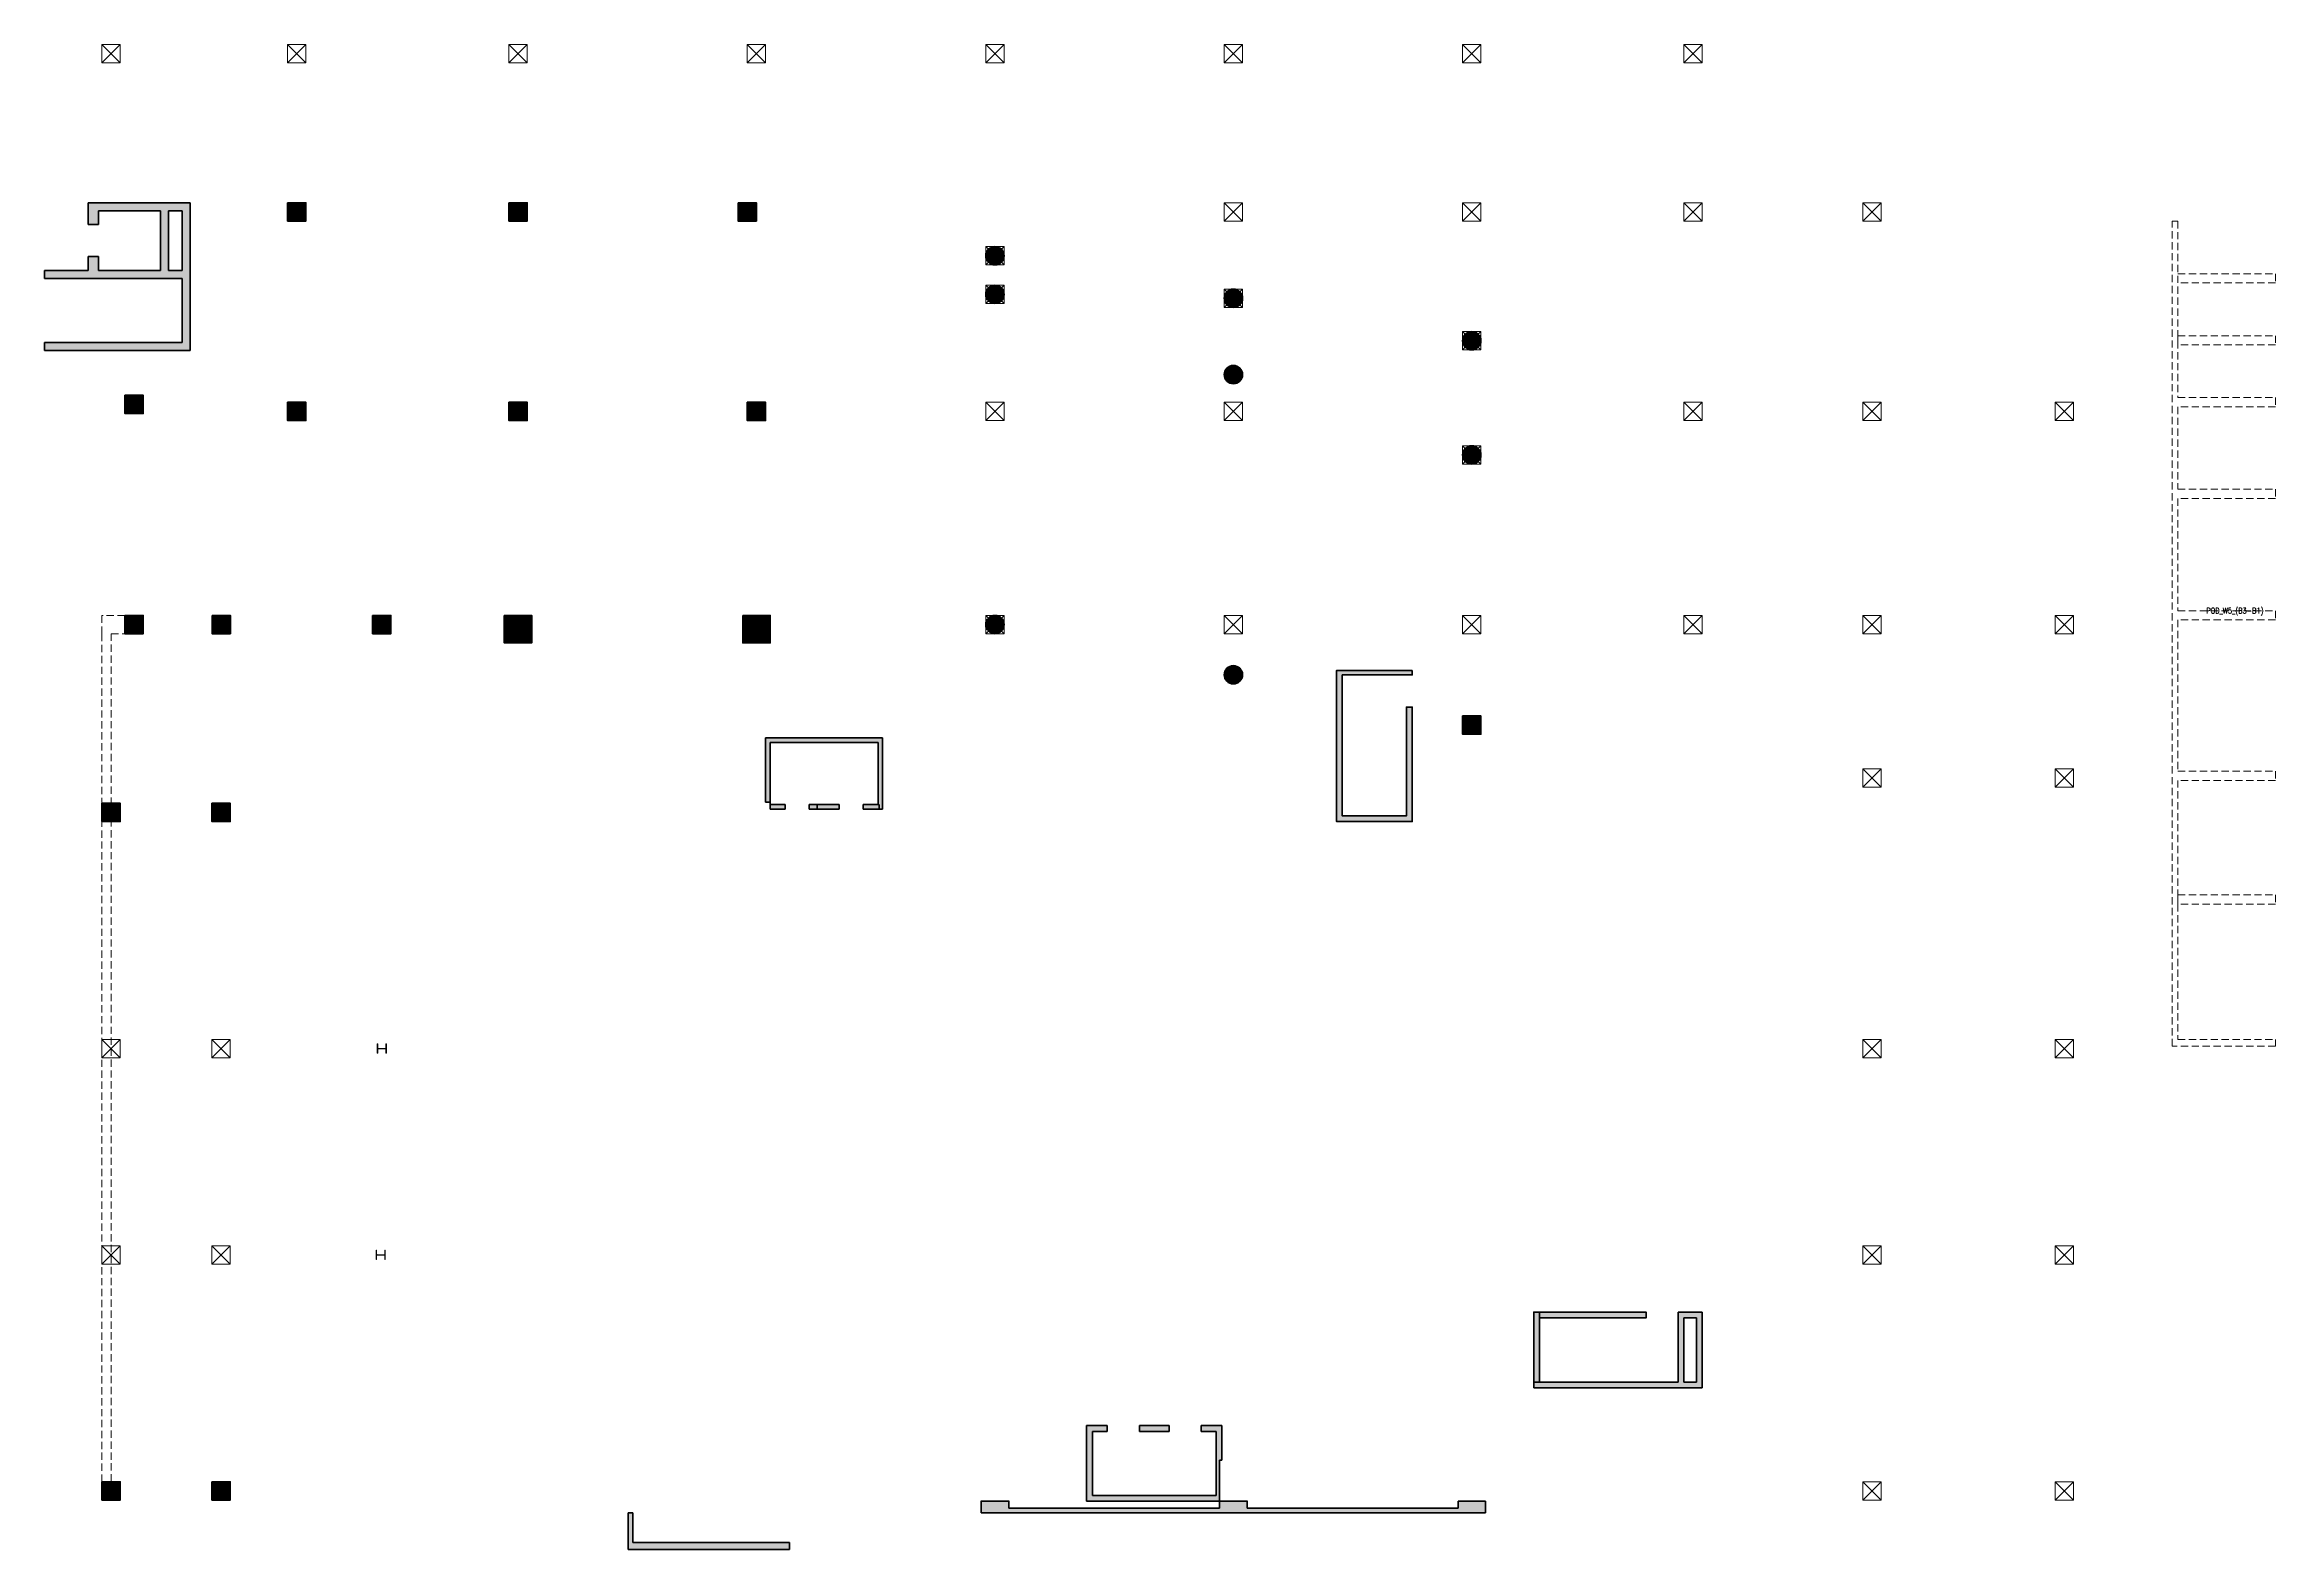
# Model space of a CAD drawing. Header units: millimetres. Extents: x 354 to 217000, y 400 to 89750.
# Drawn here: x 119700 to 217000, y 6350 to 72000 of the extents above; entities that cross this region are included whole.
import ezdxf

# ---------------------------------------------------------------- set-up
doc = ezdxf.new("R2010")
doc.units = ezdxf.units.MM
doc.linetypes.add('HIDDEN2', pattern=[4.7625, 3.175, -1.5875])
doc.layers.get('0').update_dxf_attribs({"lineweight": 20})
doc.layers.get('Defpoints').update_dxf_attribs({"color": 151, "lineweight": 9})
for name, color, linetype, lineweight in [('NDC_S-COLUMN', 4, 'Continuous', 40), ('NDC_S_HATCH COLUMN AND WALL', 251, 'Continuous', 13), ('NDC_S_HIDDEN', 8, 'HIDDEN2', 13), ('POD_Core wall_12.1(1F)$0$NDC_S_WALL', 6, 'Continuous', 35), ('Ramp wall 3(B3-B1)$0$NDC_S_WALL', 6, 'Continuous', 35)]:
    doc.layers.add(name, color=color, linetype=linetype, lineweight=lineweight)
doc.styles.add('POD_Core wall_5(B3-B1)$0$NDC_BAR 2', font='romans.shx', dxfattribs={"width": 0.8})

# ---------------------------------------------------------------- blocks, each defined once
blk = doc.blocks.new('cot')
at = {"layer": 'NDC_S_HATCH COLUMN AND WALL', "ltscale": 0.005}
h = blk.add_hatch(color=256, dxfattribs=at)
h.dxf.hatch_style = 1
h.paths.add_polyline_path([(-0.5, 0.5), (0.5, 0.5), (0.5, -0.5), (-0.5, -0.5)])
at = {"layer": 'NDC_S-COLUMN', "ltscale": 0.005}
blk.add_lwpolyline([(-0.5, 0.5), (0.5, 0.5), (0.5, -0.5), (-0.5, -0.5)], close=True, dxfattribs=at)
blk = doc.blocks.new('cotdung')
at = {"layer": 'NDC_S_HIDDEN'}
for p, q in [((-0.5, 0.5), (0.5, -0.5)), ((0.5, 0.5), (-0.5, -0.5))]:
    blk.add_line(p, q, dxfattribs=at)
blk.add_lwpolyline([(-0.5, 0.5), (0.5, 0.5), (0.5, -0.5), (-0.5, -0.5)], close=True, dxfattribs=at)
blk = doc.blocks.new('cottron')
at = {"layer": 'NDC_S_HATCH COLUMN AND WALL'}
h = blk.add_hatch(color=256, dxfattribs=at)
h.dxf.hatch_style = 1
h.paths.add_polyline_path([(-0.5, 0, 1), (0.5, 0, 1)])
at = {"layer": 'NDC_S-COLUMN', "ltscale": 0.005}
blk.add_circle((0, 0), 0.5, dxfattribs=at)
blk = doc.blocks.new('A$C6AF0583A')
at = {"color": 4, "linetype": 'ByBlock'}
for p, q in [((-179, 200), (-179, 28.5)), ((-157, 6.5), (157, 6.5)), ((179, 28.5), (179, 200)), ((-179, -28.5), (-179, -200)), ((157, -6.5), (-157, -6.5)), ((179, -200), (179, -28.5))]:
    blk.add_line(p, q, dxfattribs=at)
for points in [[(-179, -200), (-200, -200), (-200, 200), (-179, 200)], [(179, 200), (200, 200), (200, -200), (179, -200)]]:
    blk.add_lwpolyline(points, dxfattribs=at)
for centre, start, end in [((-157, 28.5), 180, 270), ((157, 28.5), 270, 0), ((-157, -28.5), 90, 180), ((157, -28.5), 0, 90)]:
    blk.add_arc(centre, 22, start, end, dxfattribs=at)
at = {"layer": 'Defpoints', "color": 4}
for p, q in [((6.5, 0), (-6.5, 0)), ((0, -6.5), (0, 6.5))]:
    blk.add_line(p, q, dxfattribs=at)

msp = doc.modelspace()

# ---------------------------------------------------------------- hatches: boundary and pattern name
at = {"layer": 'NDC_S_HATCH COLUMN AND WALL'}
h = msp.add_hatch(color=256, dxfattribs=at)
h.dxf.hatch_style = 1
h.paths.add_polyline_path([(126050, 65100), (121600, 65100), (121600, 64150), (122050, 64150), (122050, 64750), (124750, 64750), (124750, 62150), (122050, 62150), (122050, 62750), (121600, 62750), (121600, 62150), (119700, 62150), (119700, 61800), (125700, 61800), (125700, 59000), (119700, 59000), (119700, 58650), (126050, 58650)])
h.paths.add_polyline_path([(125700, 62150), (125100, 62150), (125100, 64750), (125700, 64750)], flags=16)
h.paths.add_polyline_path([(190947, 16700), (190947, 16450), (190950, 16450), (190950, 13650), (184650, 13650), (184650, 13400), (192000, 13400), (192000, 16700)])
h.paths.add_polyline_path([(191200, 16450), (191750, 16450), (191750, 13650), (191200, 13650)], flags=16)
h.paths.add_polyline_path([(184650, 13650), (184900, 13650), (184900, 16700), (184650, 16700)], flags=17)
h = msp.add_hatch(color=256, dxfattribs=at)
h.dxf.hatch_style = 1
h.paths.add_polyline_path([(179347, 44700), (176050, 44700), (176050, 38100), (179350, 38100), (179350, 43100), (179100, 43100), (179100, 38350), (176300, 38350), (176300, 44500), (179350, 44500)])
h = msp.add_hatch(color=256, dxfattribs=at)
h.dxf.hatch_style = 1
h.paths.add_polyline_path([(151150, 41750), (151150, 38950), (151350, 38950), (151350, 41550), (156050, 41550), (156050, 38850), (155400, 38850), (155400, 38650), (156250, 38650), (156250, 41750)])
h = msp.add_hatch(color=256, dxfattribs=at)
h.dxf.hatch_style = 1
h.paths.add_polyline_path([(154350, 38850), (153050, 38850), (153050, 38650), (154350, 38650)])
h.paths.add_polyline_path([(151350, 38850), (151350, 38650), (152000, 38650), (152000, 38850)])
h = msp.add_hatch(color=256, dxfattribs=at)
h.dxf.hatch_style = 1
h.paths.add_polyline_path([(184900, 16450), (189550, 16450), (189550, 16700), (184900, 16700)])
h = msp.add_hatch(color=256, dxfattribs=at)
h.dxf.hatch_style = 1
h.paths.add_polyline_path([(171050, 11750), (170150, 11750), (170150, 11500), (170800, 11500), (170800, 8700), (165400, 8700), (165400, 11500), (166050, 11500), (166050, 11750), (165150, 11750), (165150, 8450), (170950, 8450), (170950, 10250), (171050, 10250)])
h.paths.add_polyline_path([(168750, 11750), (167450, 11750), (167450, 11500), (168750, 11500)], flags=17)
h = msp.add_hatch(color=256, dxfattribs=at)
h.dxf.hatch_style = 1
h.paths.add_polyline_path([(181950, 8450), (181350, 8450), (181350, 8150), (172150, 8150), (172150, 8450), (171550, 8450), (171550, 7950), (181950, 7950)])
h.paths.add_polyline_path([(171550, 8450), (170950, 8450), (170950, 8150), (161750, 8150), (161750, 8450), (161150, 8450), (161150, 7950), (171550, 7950)])
h.paths.add_polyline_path([(161150, 8450), (160550, 8450), (160550, 7950), (161150, 7950)])
h.paths.add_polyline_path([(182550, 8450), (181950, 8450), (181950, 7950), (182550, 7950)])
h.paths.add_polyline_path([(160477, 8372), (161025, 8372), (161025, 8809), (160477, 8809)], flags=9)
h = msp.add_hatch(color=256, dxfattribs=at)
h.dxf.hatch_style = 1
h.paths.add_polyline_path([(152190, 6350), (152190, 6650), (145350, 6650), (145350, 7950), (145150, 7950), (145150, 6350)])

# ---------------------------------------------------------------- linework, layer by layer
at = {"layer": 'NDC_S_HIDDEN', "ltscale": 100}
for p, q in [((123200, 47100), (122200, 47100)), ((122200, 46300), (122200, 47100)), ((122600, 46300), (123200, 46300))]:
    msp.add_line(p, q, dxfattribs=at)
for points in [[(217000, 28300), (212500, 28300), (212500, 64300), (212750, 64300), (212750, 56600), (217000, 56600), (217000, 56200), (212750, 56200), (212750, 52600), (217000, 52600), (217000, 52200), (212750, 52200), (212750, 47300), (217000, 47300), (217000, 46900), (212750, 46900), (212750, 40300), (217000, 40300), (217000, 39900), (212750, 39900), (212750, 34900), (217000, 34900), (217000, 34500), (212750, 34500), (212750, 34900), (212750, 34900), (212750, 34500), (212750, 34500), (212750, 28600), (217000, 28600)], [(212750, 62000), (217000, 62000), (217000, 61600), (212750, 61600)], [(212750, 59300), (217000, 59300), (217000, 58900), (212750, 58900)]]:
    msp.add_lwpolyline(points, close=True, dxfattribs=at)
for points in [[(122200, 9300), (122200, 46300)], [(122600, 46300), (122600, 9300)]]:
    msp.add_lwpolyline(points, dxfattribs=at)
at = {"layer": 'POD_Core wall_12.1(1F)$0$NDC_S_WALL', "ltscale": 200}
for p, q in [((126050, 65100), (121600, 65100)), ((121600, 65100), (121600, 64150)), ((122050, 64750), (122050, 64150)), ((124750, 64750), (124750, 62150)), ((125100, 64750), (125100, 62150)), ((125700, 64750), (125700, 62150)), ((126050, 58650), (126050, 65100)), ((122050, 64150), (121600, 64150)), ((121600, 62750), (121600, 62150)), ((122050, 62750), (121600, 62750)), ((122050, 62750), (122050, 62150)), ((119700, 58650), (126050, 58650)), ((151150, 38950), (151150, 41750)), ((151150, 38950), (151150, 41750)), ((151150, 41750), (156250, 41750)), ((151350, 38850), (151350, 41550)), ((156050, 41550), (151350, 41550)), ((151350, 38850), (151350, 41550)), ((156050, 41550), (156050, 38850)), ((156250, 41750), (156250, 38650)), ((152000, 38850), (151350, 38850)), ((152000, 38850), (151350, 38850)), ((152000, 38650), (151350, 38650)), ((152000, 38650), (151350, 38650)), ((152000, 38650), (152000, 38850)), ((152000, 38650), (152000, 38850)), ((154350, 38850), (153050, 38850)), ((153050, 38650), (153050, 38850)), ((154350, 38650), (153050, 38650)), ((153400, 38650), (153400, 38850)), ((154350, 38650), (154350, 38850)), ((156050, 38850), (155400, 38850)), ((155400, 38650), (155400, 38850)), ((156250, 38650), (155400, 38650)), ((156100, 38650), (156100, 38850)), ((192000, 16700), (190947, 16700)), ((192000, 13400), (192000, 16700)), ((191200, 16450), (191200, 13650)), ((191750, 13650), (191750, 16450)), ((184650, 13400), (192000, 13400)), ((165150, 8450), (165150, 11750)), ((165150, 11750), (166050, 11750)), ((166050, 11750), (166050, 11500)), ((167450, 11750), (168750, 11750)), ((167450, 11750), (167450, 11500)), ((168750, 11750), (168750, 11500)), ((170150, 11750), (171050, 11750)), ((170150, 11750), (170150, 11500)), ((171050, 11750), (171050, 10250)), ((165400, 11500), (166050, 11500)), ((165400, 8700), (165400, 11500)), ((167450, 11500), (168750, 11500)), ((170150, 11500), (170800, 11500)), ((170800, 11500), (170800, 8700)), ((145150, 7950), (145350, 7950)), ((145150, 6350), (145150, 7950)), ((145350, 6650), (145350, 7950)), ((160550, 7950), (160550, 8466)), ((160550, 8450), (161750, 8450)), ((182550, 7950), (160550, 7950)), ((161750, 8466), (161750, 8150)), ((161750, 8150), (170950, 8150)), ((171050, 8450), (165150, 8450)), ((165400, 8700), (170800, 8700)), ((170950, 8450), (172150, 8450)), ((170950, 8450), (170950, 8150)), ((172150, 8466), (172150, 8150)), ((172150, 8150), (181350, 8150)), ((181350, 8450), (182550, 8450)), ((181350, 8150), (181350, 8450)), ((181350, 8450), (182550, 8450)), ((182550, 8450), (182550, 7950)), ((152190, 6350), (145150, 6350)), ((152190, 6650), (145350, 6650)), ((152190, 6350), (152190, 6650))]:
    msp.add_line(p, q, dxfattribs=at)
at = {"layer": 'POD_Core wall_12.1(1F)$0$NDC_S_WALL'}
for p, q in [((151150, 38950), (151350, 38950)), ((151150, 38950), (151350, 38950)), ((151350, 38650), (151350, 38850)), ((151350, 38650), (151350, 38850)), ((171050, 10250), (170950, 10250)), ((170950, 10250), (170950, 8450))]:
    msp.add_line(p, q, dxfattribs=at)
at = {"layer": 'POD_Core wall_12.1(1F)$0$NDC_S_WALL', "ltscale": 200}
for points in [[(122050, 64750), (124750, 64750)], [(125100, 64750), (125700, 64750)], [(119700, 62150), (121600, 62150)], [(119700, 62150), (119700, 61800)], [(119700, 61800), (125700, 61800)], [(122050, 62150), (124750, 62150)], [(125100, 62150), (125700, 62150)], [(125700, 61800), (125700, 59000)], [(119700, 59000), (125700, 59000)], [(119700, 59000), (119700, 58650)], [(184900, 16700), (184900, 13650), (184650, 13650), (184650, 16700), (184900, 16700)], [(190947, 16700), (190947, 16450)], [(190947, 16450), (190950, 16450)], [(190950, 16450), (190950, 13650)], [(191200, 16450), (191750, 16450)], [(184650, 13650), (190950, 13650)], [(184650, 13650), (184650, 13400)], [(191200, 13650), (191750, 13650)]]:
    msp.add_lwpolyline(points, dxfattribs=at)
msp.add_lwpolyline([(184900, 16450), (189550, 16450), (189550, 16700), (184900, 16700)], close=True, dxfattribs=at)
at = {"layer": 'Ramp wall 3(B3-B1)$0$NDC_S_WALL', "ltscale": 200}
msp.add_lwpolyline([(179350, 44700), (176050, 44700), (176050, 38100), (179350, 38100), (179350, 43100), (179100, 43100), (179100, 38350), (176300, 38350), (176300, 44500), (179350, 44500), (179347, 44700)], dxfattribs=at)

# ---------------------------------------------------------------- block references
for name, p, xscale, yscale in [('cotdung', (122600, 71600), 800, 800), ('cotdung', (130700, 71600), 800, 800), ('cotdung', (140350, 71600), 800, 800), ('cotdung', (150750, 71600), 800, 800), ('cotdung', (161150, 71600), 800, 800), ('cotdung', (171550, 71600), 800, 800), ('cotdung', (181950, 71600), 800, 800), ('cotdung', (191600, 71600), 800, 800), ('cot', (130700, 64700), 800, 800), ('cot', (140350, 64700), 800, 800), ('cot', (150350, 64700), 800, 800), ('cotdung', (171550, 64700), 800, 800), ('cotdung', (181950, 64700), 800, 800), ('cotdung', (191600, 64700), 800, 800), ('cotdung', (199400, 64700), 800, 800), ('cotdung', (161150, 62786), 800, 800), ('cotdung', (161150, 61105), 800, 800), ('cotdung', (171550, 60933), 800, 800), ('cotdung', (181950, 59081), 800, 800), ('cot', (123600, 56300), 800, 800), ('cot', (130700, 56000), 800, 800), ('cot', (140350, 56000), 800, 800), ('cot', (150750, 56000), 800, 800), ('cotdung', (161150, 56000), 800, 800), ('cotdung', (171550, 56000), 800, 800), ('cotdung', (191600, 56000), 800, 800), ('cotdung', (199400, 56000), 800, 800), ('cotdung', (207800, 56000), 800, 800), ('cotdung', (181950, 54098), 800, 800), ('cot', (123600, 46700, 117), 800, 800), ('cot', (127407, 46700), 800, 800), ('cot', (134407, 46700), 800, 800), ('cot', (140350, 46500), 1200, 1200), ('cot', (150750, 46500), 1200, 1200), ('cotdung', (161150, 46700), 800, 800), ('cotdung', (171550, 46700), 800, 800), ('cotdung', (181950, 46700), 800, 800), ('cotdung', (191600, 46700), 800, 800), ('cotdung', (199400, 46700), 800, 800), ('cotdung', (207800, 46700), 800, 800), ('cot', (181950, 42313), 800, 800), ('cotdung', (199400, 40000), 800, 800), ('cotdung', (207800, 40000), 800, 800), ('cot', (122600, 38500), 800, 800), ('cot', (127400, 38500), 800, 800), ('cotdung', (122600, 28200), 800, 800), ('cotdung', (127400, 28200), 800, 800), ('cotdung', (199400, 28200), 800, 800), ('cotdung', (207800, 28200), 800, 800), ('cotdung', (122600, 19200), 800, 800), ('cotdung', (127400, 19200), 800, 800), ('cotdung', (199400, 19200), 800, 800), ('cotdung', (207800, 19200), 800, 800), ('cot', (122600, 8900), 800, 800), ('cot', (127400, 8900), 800, 800), ('cotdung', (199400, 8900), 800, 800), ('cotdung', (207800, 8900), 800, 800)]:
    msp.add_blockref(name, p, dxfattribs=dict(xscale=xscale, yscale=yscale))
at = {"xscale": 800, "yscale": 800, "zscale": 1700}
for p in [(161150, 62786), (161150, 61105), (171550, 60933), (181950, 59081), (171550, 57602), (181950, 54098), (161150, 46700), (171550, 44506)]:
    msp.add_blockref('cottron', p, dxfattribs=at)
for p in [(123600, 56307), (134407, 28200), (134361, 19200)]:
    msp.add_blockref('A$C6AF0583A', p)

# ---------------------------------------------------------------- texts
at = {"layer": 'Defpoints', "style": 'POD_Core wall_5(B3-B1)$0$NDC_BAR 2', "width": 0.8}
msp.add_text('POD_W5_(B3-B1)', height=250, dxfattribs=at).set_placement((213986, 47179))

doc.saveas('drawing.dxf')
